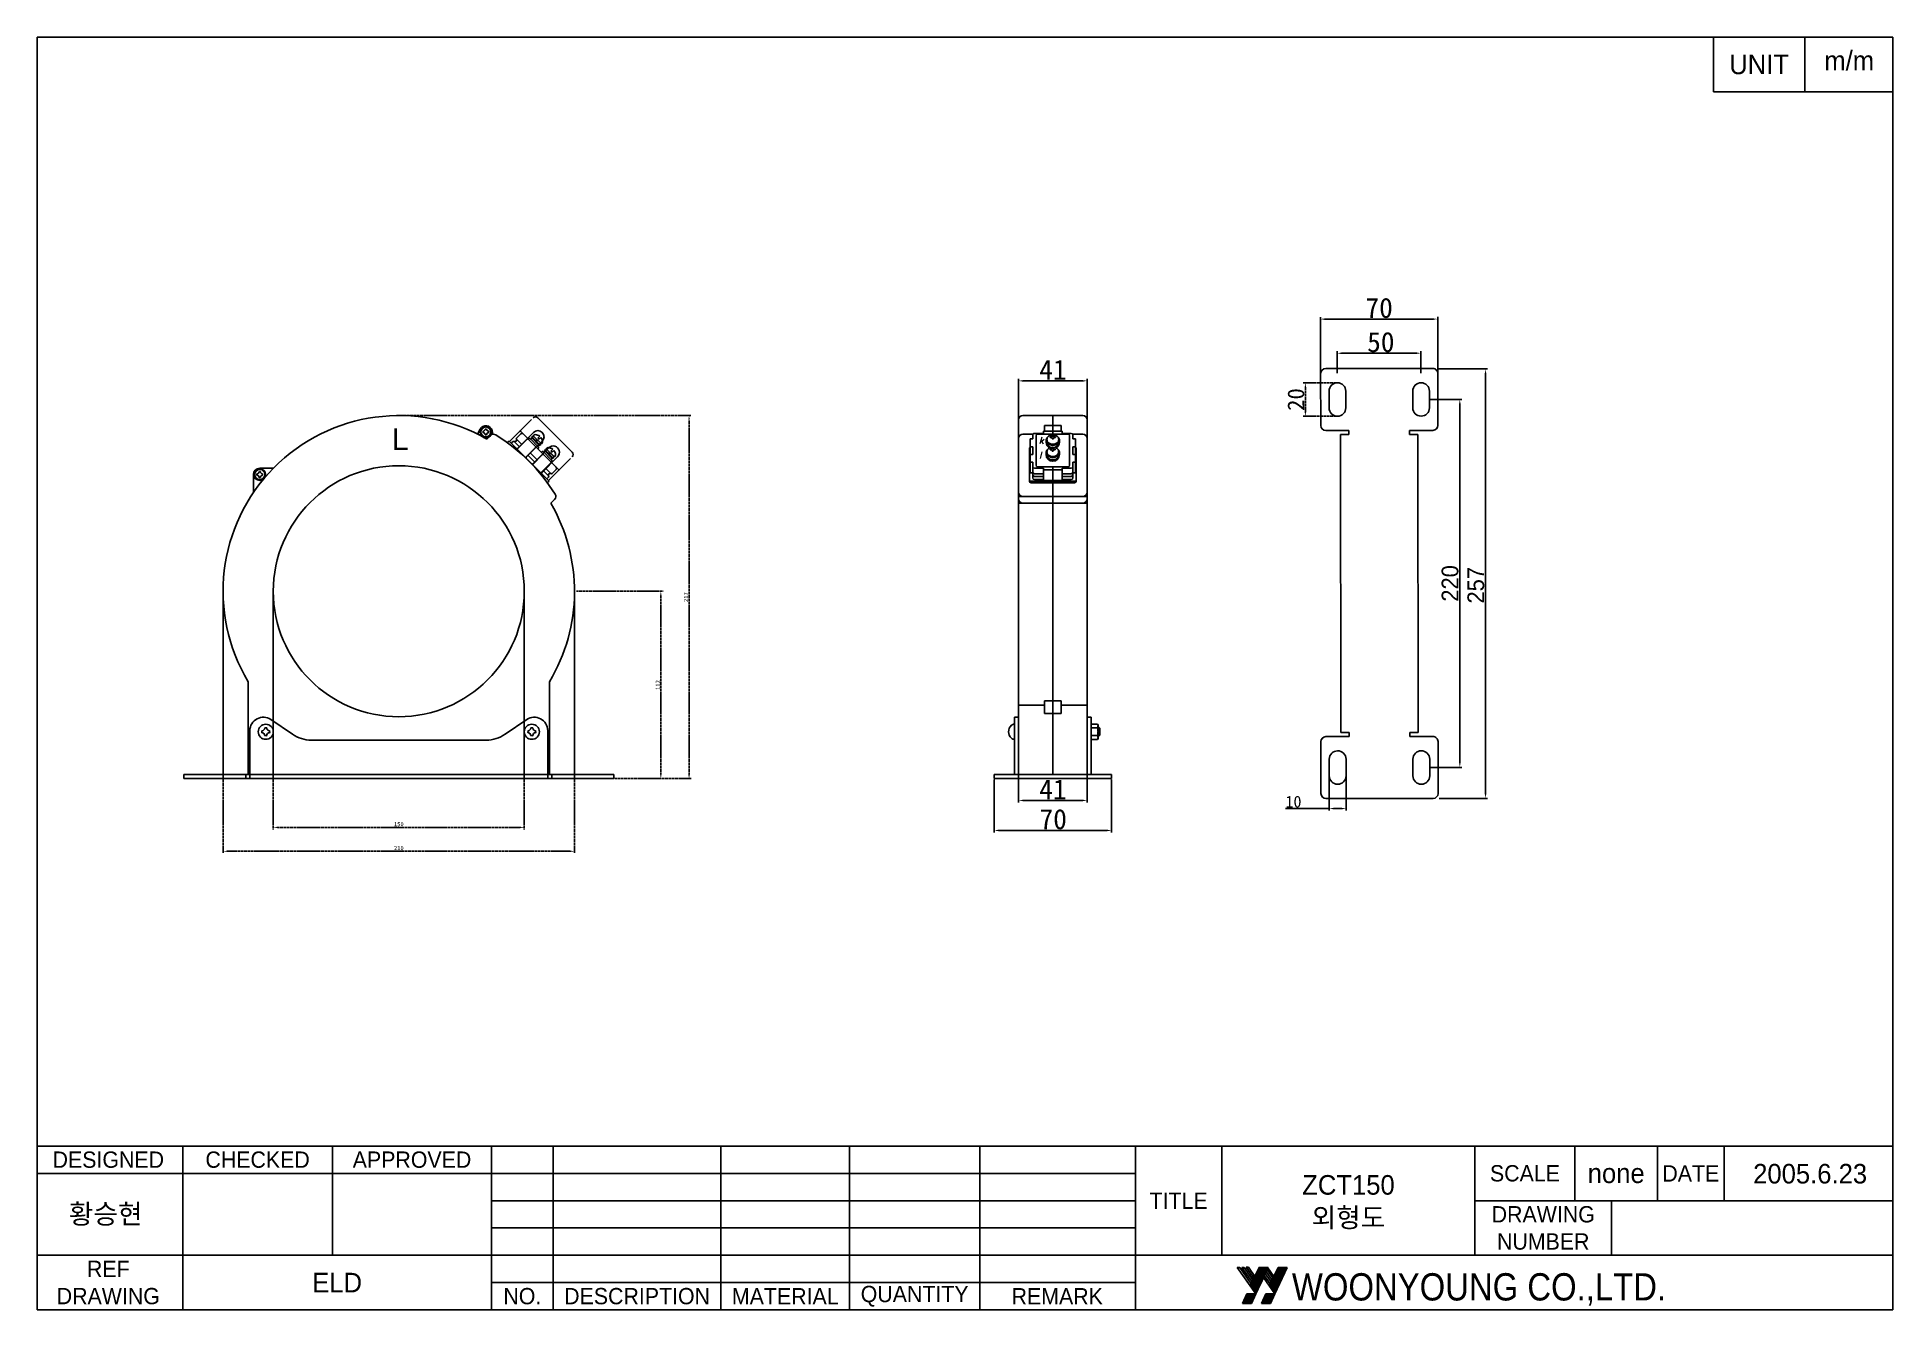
# Model space of a CAD drawing. Header units: millimetres. Extents: x 1678 to 2787, y 547 to 1308.
import ezdxf

# ---------------------------------------------------------------- set-up
doc = ezdxf.new("R2010")
doc.units = ezdxf.units.MM
for name, pattern in [('CENTER', [2, 1.25, -0.25, 0.25, -0.25]), ('CENTER2', [28.575, 19.05, -3.175, 3.175, -3.175]), ('HIDDEN2', [4.7625, 3.175, -1.5875])]:
    doc.linetypes.add(name, pattern=pattern)
for name, color, linetype in [('case', 7, 'Continuous'), ('LAYER1', 4, 'Continuous'), ('RD', 1, 'Continuous'), ('가는실선', 7, 'Continuous'), ('단자cover', 5, 'Continuous')]:
    doc.layers.add(name, color=color, linetype=linetype)
doc.styles.add('H', font='Dotum.ttf')
doc.styles.add('M', font='Gulim.ttf', dxfattribs={"height": 3})
doc.styles.add('ROMANT', font='GNGT.TTF', dxfattribs={"width": 0.9, "height": 3})
doc.dimstyles.new('ISO-25', dxfattribs={"dimtxt": 2.5, "dimasz": 2.5, "dimexe": 1.25, "dimexo": 0.625, "dimtad": 1, "dimtxsty": 'Standard', "dimcen": 2.5, "dimadec": 0, "dimazin": 0, "dimtfac": 1, "dimtmove": 0, "dimatfit": 3, "dimfxl": 0, "dimarcsym": 0})

msp = doc.modelspace()

# ---------------------------------------------------------------- texts
at = {"style": 'ROMANT', "width": 0.9}
for s in ['WOONYOUNG CO.,LTD', 'WOONYOUNG CO.,LTD.']:
    msp.add_text(s, height=16.31589, dxfattribs=at).set_placement((2427.734, 552.595))
at = {"color": 7, "attachment_point": 1, "style": 'H'}
for s, insert, char_height, width in [('{\\fSwis721 BT|b0|i0|c0|p34;L}', (1889.764, 1073.957), 13, 25.7092), ('{\\Fscripts.shx;k}', (2276.511, 1068.578), 4, 5.442), ('{\\Fscripts.shx;l}', (2276.571, 1059.767), 4, 2.4563)]:
    msp.add_mtext(s, dxfattribs=dict(at, insert=insert, char_height=char_height, width=width))
at = {"layer": '가는실선', "style": 'M'}
for s, insert, char_height, width, attachment_point in [('m/m', (2745.94, 1299.511), 11.7, 36.153, 1), ('UNIT', (2706.972, 1291.354), 11.7, 54.6, 5), ('DESIGNED', (1720.384, 636.717), 9.75, 88.998, 5), ('CHECKED', (1809.604, 636.717), 9.75, 89.466, 5), ('APPROVED', (1901.881, 636.717), 9.75, 95.082, 5), ('SCALE', (2567.024, 628.559), 9.75, 59.709, 5), ('SCALE', (2567.024, 628.559), 9.75, 59.709, 5), ('DATE', (2666.162, 628.559), 9.75, 39.78, 5), ('DATE', (2666.162, 628.559), 9.75, 39.78, 5), ('2005.6.23', (2737.469, 628.295), 11.7, 101.82926, 5), ('ZCT150\\P외형도', (2461.551, 611.313), 11.7, 151.203, 5), ('none', (2621.568, 628.559), 11.7, 49.413, 5), ('none', (2621.568, 628.559), 11.7, 49.413, 5), ('황승현', (1696.778, 610.18), 11.7, 59.397, 1), ('TITLE', (2360.073, 612.243), 9.75, 51.714, 5), ('TITLE', (2360.073, 612.243), 9.75, 51.714, 5), ('DRAWING\\PNUMBER', (2577.963, 595.927), 9.75, 81.588, 5), ('DRAWING\\PNUMBER', (2577.963, 595.927), 9.75, 81.588, 5), ('REF\\PDRAWING', (1720.384, 563.295), 9.75, 88.998, 5), ('ELD', (1857.145, 563.295), 11.7, 184.548, 5), ('NO.', (1967.835, 555.137), 9.75, 36.816, 5), ('DESCRIPTION', (2036.402, 555.137), 9.75, 100.308, 5), ('MATERIAL', (2124.961, 555.137), 9.75, 76.83, 5), ('QUANTITY', (2202.296, 555.137), 9.75, 77.805, 5), ('REMARK', (2287.506, 555.137), 9.75, 93.02808, 5)]:
    msp.add_mtext(s, dxfattribs=dict(at, insert=insert, char_height=char_height, width=width, attachment_point=attachment_point))

# ---------------------------------------------------------------- blocks, each defined once
blk = doc.blocks.new('*D4')
at = {"color": 0, "lineweight": -2}
for p, q in [((2450.1, 865.5), (2450.1, 845.4)), ((2460.1, 865.5), (2460.1, 845.4)), ((2450.1, 846.6), (2424, 846.6)), ((2457.6, 846.6), (2452.6, 846.6))]:
    blk.add_line(p, q, dxfattribs=at)
at = {"color": 0}
for points in [[(2452.6, 847.1), (2452.6, 846.2), (2450.1, 846.6)], [(2457.6, 847.1), (2457.6, 846.2), (2460.1, 846.6)]]:
    blk.add_solid(points, dxfattribs=at)
at = {"layer": 'Defpoints', "color": 0}
for p in [(2450.1, 866.1), (2460.1, 866.1), (2460.1, 846.6)]:
    blk.add_point(p, dxfattribs=at)
at = {"color": 0, "insert": (2428.7, 850.7), "char_height": 7, "attachment_point": 5, "rotation": 0.0394}
blk.add_mtext('10', dxfattribs=at)
blk = doc.blocks.new('*D1')
at = {"color": 0, "lineweight": -2}
for p, q in [((2454.9, 1106.8), (2454.9, 1120)), ((2457.4, 1118.8), (2502.4, 1118.8)), ((2504.9, 1106.8), (2504.9, 1120))]:
    blk.add_line(p, q, dxfattribs=at)
at = {"color": 0}
for points in [[(2457.4, 1119.2), (2457.4, 1118.3), (2454.9, 1118.8)], [(2502.4, 1119.2), (2502.4, 1118.4), (2504.9, 1118.8)]]:
    blk.add_solid(points, dxfattribs=at)
at = {"layer": 'Defpoints', "color": 0}
for p in [(2504.9, 1118.8), (2454.9, 1106.1), (2504.9, 1106.2)]:
    blk.add_point(p, dxfattribs=at)
at = {"color": 0, "insert": (2480.9, 1125.4), "char_height": 12, "attachment_point": 5, "rotation": 0.0394}
blk.add_mtext('50', dxfattribs=at)
blk = doc.blocks.new('*D2')
at = {"color": 0, "lineweight": -2}
for p, q in [((2444.9, 1107.3), (2444.9, 1140.4)), ((2447.4, 1139.2), (2512.4, 1139.2)), ((2514.9, 1107.3), (2514.9, 1140.5))]:
    blk.add_line(p, q, dxfattribs=at)
at = {"color": 0}
for points in [[(2447.4, 1139.6), (2447.4, 1138.7), (2444.9, 1139.2)], [(2512.4, 1139.6), (2512.4, 1138.8), (2514.9, 1139.2)]]:
    blk.add_solid(points, dxfattribs=at)
at = {"layer": 'Defpoints', "color": 0}
for p in [(2514.9, 1139.2), (2444.9, 1106.6), (2514.9, 1106.7)]:
    blk.add_point(p, dxfattribs=at)
at = {"color": 0, "insert": (2479.9, 1145.8), "char_height": 12, "attachment_point": 5, "rotation": 0.0394}
blk.add_mtext('70', dxfattribs=at)
blk = doc.blocks.new('*D5')
at = {"color": 0, "lineweight": -2}
for p, q in [((2264.4, 866.4), (2264.4, 850.3)), ((2305.4, 866.4), (2305.4, 850.3)), ((2266.9, 851.5), (2302.9, 851.5))]:
    blk.add_line(p, q, dxfattribs=at)
at = {"color": 0}
for points in [[(2266.9, 851.9), (2266.9, 851.1), (2264.4, 851.5)], [(2302.9, 851.9), (2302.9, 851.1), (2305.4, 851.5)]]:
    blk.add_solid(points, dxfattribs=at)
at = {"layer": 'Defpoints', "color": 0}
for p in [(2264.4, 867), (2305.4, 867), (2305.4, 851.5)]:
    blk.add_point(p, dxfattribs=at)
at = {"color": 0, "insert": (2284.9, 858.1), "char_height": 12, "attachment_point": 5}
blk.add_mtext('41', dxfattribs=at)
blk = doc.blocks.new('*D6')
at = {"color": 0, "lineweight": -2}
for p, q in [((2249.9, 863.9), (2249.9, 832.3)), ((2319.9, 863.9), (2319.9, 832.3)), ((2252.4, 833.5), (2317.4, 833.5))]:
    blk.add_line(p, q, dxfattribs=at)
at = {"color": 0}
for points in [[(2252.4, 834), (2252.4, 833.1), (2249.9, 833.5)], [(2317.4, 834), (2317.4, 833.1), (2319.9, 833.5)]]:
    blk.add_solid(points, dxfattribs=at)
at = {"layer": 'Defpoints', "color": 0}
for p in [(2249.9, 864.5), (2319.9, 864.5), (2319.9, 833.5)]:
    blk.add_point(p, dxfattribs=at)
at = {"color": 0, "insert": (2285.1, 840.2), "char_height": 12, "attachment_point": 5}
blk.add_mtext('70', dxfattribs=at)
blk = doc.blocks.new('*D7')
at = {"color": 0, "lineweight": -2}
for p, q in [((2264.4, 1078.5), (2264.4, 1103.5)), ((2266.9, 1102.3), (2302.9, 1102.3)), ((2305.4, 1078.5), (2305.4, 1103.5))]:
    blk.add_line(p, q, dxfattribs=at)
at = {"color": 0}
for points in [[(2266.9, 1102.7), (2266.9, 1101.8), (2264.4, 1102.3)], [(2302.9, 1102.7), (2302.9, 1101.8), (2305.4, 1102.3)]]:
    blk.add_solid(points, dxfattribs=at)
at = {"layer": 'Defpoints', "color": 0}
for p in [(2305.4, 1102.3), (2264.4, 1077.8), (2305.4, 1077.8)]:
    blk.add_point(p, dxfattribs=at)
at = {"color": 0, "insert": (2284.9, 1108.9), "char_height": 12, "attachment_point": 5}
blk.add_mtext('41', dxfattribs=at)
blk = doc.blocks.new('*D10')
at = {"color": 0, "lineweight": -2}
for p, q in [((2510.6, 1091.2), (2529.3, 1091.2)), ((2528.1, 1088.7), (2528.1, 873.7)), ((2510.7, 871.2), (2529.3, 871.2))]:
    blk.add_line(p, q, dxfattribs=at)
at = {"color": 0}
for points in [[(2527.7, 1088.7), (2528.5, 1088.7), (2528.1, 1091.2)], [(2527.7, 873.7), (2528.5, 873.7), (2528.1, 871.2)]]:
    blk.add_solid(points, dxfattribs=at)
at = {"layer": 'Defpoints', "color": 0}
for p in [(2509.9, 1091.2), (2510.1, 871.2), (2528.1, 871.2)]:
    blk.add_point(p, dxfattribs=at)
at = {"color": 0, "insert": (2522.3, 981.2), "char_height": 10, "attachment_point": 5, "rotation": 90}
blk.add_mtext('{\\f굴림|b0|i0|c129|p49;220}', dxfattribs=at)
blk = doc.blocks.new('*D11')
at = {"color": 0, "lineweight": -2}
for p, q in [((2515.6, 1109.4), (2544.7, 1109.4)), ((2543.5, 1106.9), (2543.5, 855.2)), ((2515.7, 852.7), (2544.7, 852.7))]:
    blk.add_line(p, q, dxfattribs=at)
at = {"color": 0}
for points in [[(2543.1, 1106.9), (2543.9, 1106.9), (2543.5, 1109.4)], [(2543.1, 855.2), (2543.9, 855.2), (2543.5, 852.7)]]:
    blk.add_solid(points, dxfattribs=at)
at = {"layer": 'Defpoints', "color": 0}
for p in [(2514.9, 1109.4), (2515.1, 852.7), (2543.5, 852.7)]:
    blk.add_point(p, dxfattribs=at)
at = {"color": 0, "insert": (2537.7, 980.1), "char_height": 10, "attachment_point": 5, "rotation": 90}
blk.add_mtext('{\\f굴림|b0|i0|c129|p49;257}', dxfattribs=at)
blk = doc.blocks.new('*D12')
at = {"color": 0, "linetype": 'CENTER', "lineweight": -2}
for p, q in [((2454.3, 1101.1), (2434.5, 1101.1)), ((2435.8, 1098.6), (2435.8, 1083.6)), ((2454.3, 1081.1), (2434.5, 1081.1))]:
    blk.add_line(p, q, dxfattribs=at)
at = {"color": 0, "linetype": 'CENTER'}
for points in [[(2435.4, 1098.6), (2436.2, 1098.6), (2435.8, 1101.1)], [(2435.4, 1083.6), (2436.2, 1083.6), (2435.8, 1081.1)]]:
    blk.add_solid(points, dxfattribs=at)
at = {"layer": 'Defpoints', "color": 0, "linetype": 'CENTER'}
for p in [(2454.9, 1101.1), (2435.8, 1081.1), (2454.9, 1081.1)]:
    blk.add_point(p, dxfattribs=at)
at = {"color": 0, "linetype": 'CENTER', "insert": (2430.2, 1091.1), "char_height": 10, "attachment_point": 5, "rotation": 90}
blk.add_mtext('20', dxfattribs=at)
blk = doc.blocks.new('*X14')
at = {"color": 0}
for p, q in [((151.4, 128.86), (153.26, 130.72)), ((151.47, 129.2), (152.99, 130.72)), ((151.51, 128.7), (153.52, 130.72)), ((151.61, 128.54), (153.79, 130.72)), ((151.7, 129.69), (152.72, 130.72)), ((151.72, 128.39), (154.05, 130.72)), ((151.93, 130.18), (152.46, 130.72)), ((152.15, 130.68), (152.19, 130.72)), ((155.61, 129.09), (157.23, 130.72)), ((155.61, 128.82), (157.5, 130.72)), ((155.72, 128.67), (157.76, 130.72)), ((155.82, 128.51), (158.03, 130.72)), ((155.84, 129.59), (156.97, 130.72)), ((155.93, 128.36), (158.29, 130.72)), ((156.07, 130.08), (156.7, 130.72)), ((156.3, 130.57), (156.44, 130.72)), ((151.83, 128.23), (154.02, 130.42)), ((151.94, 128.08), (153.79, 129.92)), ((152.05, 127.92), (153.56, 129.43)), ((152.16, 127.76), (153.33, 128.93)), ((152.27, 127.61), (153.1, 128.44)), ((152.38, 127.45), (152.87, 127.95)), ((152.49, 127.3), (152.64, 127.45)), ((156.04, 128.2), (158.16, 130.31)), ((156.15, 128.04), (157.93, 129.82)), ((156.26, 127.89), (157.7, 129.33)), ((156.37, 127.73), (157.47, 128.83)), ((156.48, 127.58), (157.24, 128.34)), ((156.59, 127.42), (157.01, 127.85)), ((156.7, 127.26), (156.79, 127.35)), ((148.52, 122.8), (150.65, 124.93)), ((148.73, 123.27), (150.38, 124.93)), ((148.79, 122.8), (150.91, 124.93)), ((148.96, 123.76), (150.12, 124.93)), ((149.05, 122.8), (151.18, 124.93)), ((149.18, 124.26), (149.85, 124.93)), ((149.32, 122.8), (151.44, 124.93)), ((149.41, 124.75), (149.59, 124.93)), ((149.58, 122.8), (151.28, 124.49)), ((149.85, 122.8), (151.05, 124)), ((150.11, 122.8), (150.83, 123.51)), ((150.38, 122.8), (150.6, 123.02)), ((152.76, 122.8), (154.89, 124.93)), ((152.87, 123.17), (154.63, 124.93)), ((153.03, 122.8), (155.16, 124.93)), ((153.1, 123.66), (154.36, 124.93)), ((153.29, 122.8), (155.42, 124.93)), ((153.33, 124.16), (154.1, 124.93)), ((153.55, 124.65), (153.83, 124.93)), ((153.56, 122.8), (155.64, 124.88)), ((153.82, 122.8), (155.42, 124.39)), ((154.09, 122.8), (155.19, 123.9)), ((154.36, 122.8), (154.97, 123.41)), ((154.62, 122.8), (154.74, 122.92))]:
    blk.add_line(p, q, dxfattribs=at)
blk = doc.blocks.new('*X15')
at = {"color": 0}
for p, q in [((150.35, 73.46), (150.77, 73.87)), ((150.46, 73.3), (150.88, 73.71)), ((150.52, 73.89), (150.66, 74.03)), ((150.57, 73.14), (150.99, 73.56)), ((154.56, 73.42), (154.98, 73.84)), ((154.65, 73.77), (154.87, 73.99)), ((154.67, 73.27), (155.09, 73.68)), ((154.78, 73.11), (155.2, 73.52)), ((149.51, 71.81), (149.91, 72.21)), ((149.62, 71.66), (150.02, 72.06)), ((149.68, 72.25), (149.8, 72.37)), ((149.73, 71.5), (150.13, 71.9)), ((149.84, 71.35), (150.24, 71.75)), ((149.94, 72.77), (150.31, 73.14)), ((149.94, 71.19), (150.34, 71.59)), ((150, 72.58), (150.42, 72.99)), ((150.05, 71.03), (150.45, 71.43)), ((150.11, 72.42), (150.52, 72.83)), ((150.16, 70.88), (150.56, 71.28)), ((150.22, 72.26), (150.63, 72.68)), ((150.27, 70.72), (150.67, 71.12)), ((150.33, 72.11), (150.74, 72.52)), ((150.38, 70.57), (150.78, 70.97)), ((150.44, 71.95), (150.85, 72.36)), ((150.49, 70.41), (150.89, 70.81)), ((150.55, 71.79), (150.96, 72.21)), ((150.6, 70.26), (151, 70.66)), ((150.66, 71.64), (151.07, 72.05)), ((150.68, 72.99), (151.09, 73.4)), ((150.71, 70.1), (150.78, 70.17)), ((150.77, 71.48), (151.18, 71.89)), ((150.79, 72.83), (151.2, 73.24)), ((150.88, 71.33), (151.29, 71.74)), ((150.9, 72.68), (151.31, 73.09)), ((150.99, 71.17), (151.4, 71.58)), ((151.01, 72.52), (151.42, 72.93)), ((151.09, 71.01), (151.24, 71.16)), ((151.12, 72.36), (151.53, 72.78)), ((151.23, 72.21), (151.64, 72.62)), ((151.34, 72.05), (151.75, 72.46)), ((151.45, 71.9), (151.7, 72.15)), ((153.72, 71.78), (154.12, 72.18)), ((153.81, 72.14), (154.01, 72.34)), ((153.83, 71.63), (154.23, 72.03)), ((153.94, 71.47), (154.34, 71.87)), ((154.05, 71.31), (154.45, 71.71)), ((154.1, 72.7), (154.52, 73.11)), ((154.16, 71.16), (154.56, 71.56)), ((154.21, 72.54), (154.63, 72.96)), ((154.26, 71), (154.66, 71.4)), ((154.32, 72.39), (154.74, 72.8)), ((154.37, 70.85), (154.77, 71.25)), ((154.43, 72.23), (154.84, 72.64)), ((154.48, 70.69), (154.88, 71.09)), ((154.54, 72.07), (154.95, 72.49)), ((154.59, 70.53), (154.99, 70.94)), ((154.65, 71.92), (155.06, 72.33)), ((154.7, 70.38), (155.1, 70.78)), ((154.76, 71.76), (155.17, 72.17)), ((154.81, 70.22), (155.15, 70.57)), ((154.87, 71.61), (155.28, 72.02)), ((154.89, 72.95), (155.3, 73.37)), ((154.98, 71.45), (155.39, 71.86)), ((155, 72.8), (155.41, 73.21)), ((155.09, 71.29), (155.5, 71.71)), ((155.11, 72.64), (155.52, 73.06)), ((155.2, 71.14), (155.61, 71.55)), ((155.22, 72.48), (155.63, 72.9)), ((155.31, 70.98), (155.38, 71.06)), ((155.32, 72.33), (155.74, 72.74)), ((155.43, 72.17), (155.85, 72.59)), ((155.54, 72.01), (155.96, 72.43)), ((155.65, 71.86), (155.84, 72.05))]:
    blk.add_line(p, q, dxfattribs=at)
blk = doc.blocks.new('*X16')
at = {"color": 0}
for p, q in [((151.4, 128.86), (153.26, 130.72)), ((151.47, 129.2), (152.99, 130.72)), ((151.51, 128.7), (153.52, 130.72)), ((151.61, 128.54), (153.79, 130.72)), ((151.7, 129.69), (152.72, 130.72)), ((151.72, 128.39), (154.05, 130.72)), ((151.93, 130.18), (152.46, 130.72)), ((152.15, 130.68), (152.19, 130.72)), ((155.61, 129.09), (157.23, 130.72)), ((155.61, 128.82), (157.5, 130.72)), ((155.72, 128.67), (157.76, 130.72)), ((155.82, 128.51), (158.03, 130.72)), ((155.84, 129.59), (156.97, 130.72)), ((155.93, 128.36), (158.29, 130.72)), ((156.07, 130.08), (156.7, 130.72)), ((156.3, 130.57), (156.44, 130.72)), ((151.83, 128.23), (154.02, 130.42)), ((151.94, 128.08), (153.79, 129.92)), ((152.05, 127.92), (153.56, 129.43)), ((152.16, 127.76), (153.33, 128.93)), ((152.27, 127.61), (153.1, 128.44)), ((152.38, 127.45), (152.87, 127.95)), ((152.49, 127.3), (152.64, 127.45)), ((156.04, 128.2), (158.16, 130.31)), ((156.15, 128.04), (157.93, 129.82)), ((156.26, 127.89), (157.7, 129.33)), ((156.37, 127.73), (157.47, 128.83)), ((156.48, 127.58), (157.24, 128.34)), ((156.59, 127.42), (157.01, 127.85)), ((156.7, 127.26), (156.79, 127.35)), ((148.52, 122.8), (150.65, 124.93)), ((148.73, 123.27), (150.38, 124.93)), ((148.79, 122.8), (150.91, 124.93)), ((148.96, 123.76), (150.12, 124.93)), ((149.05, 122.8), (151.18, 124.93)), ((149.18, 124.26), (149.85, 124.93)), ((149.32, 122.8), (151.44, 124.93)), ((149.41, 124.75), (149.59, 124.93)), ((149.58, 122.8), (151.28, 124.49)), ((149.85, 122.8), (151.05, 124)), ((150.11, 122.8), (150.83, 123.51)), ((150.38, 122.8), (150.6, 123.02)), ((152.76, 122.8), (154.89, 124.93)), ((152.87, 123.17), (154.63, 124.93)), ((153.03, 122.8), (155.16, 124.93)), ((153.1, 123.66), (154.36, 124.93)), ((153.29, 122.8), (155.42, 124.93)), ((153.33, 124.16), (154.1, 124.93)), ((153.55, 124.65), (153.83, 124.93)), ((153.56, 122.8), (155.64, 124.88)), ((153.82, 122.8), (155.42, 124.39)), ((154.09, 122.8), (155.19, 123.9)), ((154.36, 122.8), (154.97, 123.41)), ((154.62, 122.8), (154.74, 122.92))]:
    blk.add_line(p, q, dxfattribs=at)
blk = doc.blocks.new('*D19')
at = {"color": 0, "linetype": 'CENTER', "lineweight": -2}
for p, q in [((1819, 975.9), (1819, 834.1)), ((1969, 975.9), (1969, 834.1)), ((1821.5, 835.4), (1966.5, 835.4))]:
    blk.add_line(p, q, dxfattribs=at)
at = {"color": 0, "linetype": 'CENTER'}
for points in [[(1821.5, 835.8), (1821.5, 835), (1819, 835.4)], [(1966.5, 835.8), (1966.5, 835), (1969, 835.4)]]:
    blk.add_solid(points, dxfattribs=at)
at = {"layer": 'Defpoints', "color": 0, "linetype": 'CENTER'}
for p in [(1819, 976.5), (1969, 976.5), (1969, 835.4)]:
    blk.add_point(p, dxfattribs=at)
at = {"color": 0, "linetype": 'CENTER', "insert": (1894, 837.3), "char_height": 2.5, "attachment_point": 5}
blk.add_mtext('150', dxfattribs=at)
blk = doc.blocks.new('*D20')
at = {"color": 0, "linetype": 'CENTER', "lineweight": -2}
for p, q in [((1789, 975.9), (1789, 819.9)), ((1999, 975.9), (1999, 819.9)), ((1791.5, 821.1), (1996.5, 821.1))]:
    blk.add_line(p, q, dxfattribs=at)
at = {"color": 0, "linetype": 'CENTER'}
for points in [[(1791.5, 821.5), (1791.5, 820.7), (1789, 821.1)], [(1996.5, 821.5), (1996.5, 820.7), (1999, 821.1)]]:
    blk.add_solid(points, dxfattribs=at)
at = {"layer": 'Defpoints', "color": 0, "linetype": 'CENTER'}
for p in [(1789, 976.5), (1999, 976.5), (1999, 821.1)]:
    blk.add_point(p, dxfattribs=at)
at = {"color": 0, "linetype": 'CENTER', "insert": (1894, 823), "char_height": 2.5, "attachment_point": 5}
blk.add_mtext('210', dxfattribs=at)
blk = doc.blocks.new('*D21')
at = {"color": 0, "linetype": 'CENTER', "lineweight": -2}
for p, q in [((2000.2, 976.5), (2051.9, 976.5)), ((2050.6, 867), (2050.6, 974)), ((2023.1, 864.5), (2051.9, 864.5))]:
    blk.add_line(p, q, dxfattribs=at)
at = {"color": 0, "linetype": 'CENTER'}
for points in [[(2050.2, 974), (2051, 974), (2050.6, 976.5)], [(2050.2, 867), (2051, 867), (2050.6, 864.5)]]:
    blk.add_solid(points, dxfattribs=at)
at = {"layer": 'Defpoints', "color": 0, "linetype": 'CENTER'}
for p in [(1999.6, 976.5), (2050.6, 976.5), (2022.5, 864.5)]:
    blk.add_point(p, dxfattribs=at)
at = {"color": 0, "linetype": 'CENTER', "insert": (2048.7, 920.5), "char_height": 2.5, "attachment_point": 5, "rotation": 90}
blk.add_mtext('112', dxfattribs=at)
blk = doc.blocks.new('*D22')
at = {"color": 0, "linetype": 'CENTER', "lineweight": -2}
for p, q in [((1895.2, 1081.5), (2068.7, 1081.5)), ((2067.5, 867), (2067.5, 1079)), ((2023.1, 864.5), (2068.7, 864.5))]:
    blk.add_line(p, q, dxfattribs=at)
at = {"color": 0, "linetype": 'CENTER'}
for points in [[(2067, 1079), (2067.9, 1079), (2067.5, 1081.5)], [(2067, 867), (2067.9, 867), (2067.5, 864.5)]]:
    blk.add_solid(points, dxfattribs=at)
at = {"layer": 'Defpoints', "color": 0, "linetype": 'CENTER'}
for p in [(1894.6, 1081.5), (2067.5, 1081.5), (2022.5, 864.5)]:
    blk.add_point(p, dxfattribs=at)
at = {"color": 0, "linetype": 'CENTER', "insert": (2065.6, 973), "char_height": 2.5, "attachment_point": 5, "rotation": 90}
blk.add_mtext('217', dxfattribs=at)

# ---------------------------------------------------------------- dimensions: what is measured, and where the dimension line sits
at = {"color": 7}
dim = msp.add_linear_dim(base=(2514.912, 1139.2), p1=(2444.934, 1106.626), p2=(2514.934, 1106.674), angle=180.039364, dimstyle='ISO-25', override={"dimtxt": 12}, dxfattribs=at)
dim.commit()
dim.dimension.update_dxf_attribs({"geometry": '*D2', "text_midpoint": (2479.907, 1145.801)})
for base, p1, p2, override, picture, middle in [((2504.925, 1118.796), (2454.935, 1106.135), (2504.934, 1106.169), {"dimtxt": 12}, '*D1', (2480.953, 1118.78)), ((2460.113, 846.646), (2450.099, 866.129), (2460.1, 866.136), {"dimtxt": 7}, '*D4', (2428.693, 846.625))]:
    dim = msp.add_linear_dim(base=base, p1=p1, p2=p2, angle=180.039364, dimstyle='ISO-25', override=override, dxfattribs=at)
    dim.commit()
    dim.dimension.update_dxf_attribs({"geometry": picture, "text_midpoint": middle, "dimtype": 160})
dim = msp.add_linear_dim(base=(2305.371, 1102.257), p1=(2264.371, 1077.842), p2=(2305.371, 1077.842), dimstyle='ISO-25', override={"dimtxt": 12}, dxfattribs=at)
dim.commit()
dim.dimension.update_dxf_attribs({"geometry": '*D7', "text_midpoint": (2284.871, 1108.882)})
for base, p1, p2, text, picture, middle in [((2543.484, 852.675), (2514.932, 1109.435), (2515.106, 852.675), '{\\f굴림|b0|i0|c129|p49;257}', '*D11', (2543.484, 980.072)), ((2528.085, 871.17), (2509.945, 1091.172), (2510.096, 871.17), '{\\f굴림|b0|i0|c129|p49;220}', '*D10', (2528.085, 981.171))]:
    dim = msp.add_linear_dim(base=base, p1=p1, p2=p2, angle=90, text=text, dimstyle='ISO-25', override={"dimtxt": 10})
    dim.commit()
    dim.dimension.update_dxf_attribs({"geometry": picture, "text_midpoint": middle, "dimtype": 160})
at = {"linetype": 'CENTER'}
dim = msp.add_linear_dim(base=(2435.779, 1081.133), p1=(2454.938, 1101.135), p2=(2454.948, 1081.133), angle=90, dimstyle='ISO-25', override={"dimtxt": 10}, dxfattribs=at)
dim.commit()
dim.dimension.update_dxf_attribs({"geometry": '*D12', "text_midpoint": (2430.154, 1091.134)})
for base, p2, picture, middle in [((2067.452, 1081.526), (1894.613, 1081.526), '*D22', (2065.577, 973.026)), ((2050.615, 976.526), (1999.613, 976.526), '*D21', (2048.74, 920.526))]:
    dim = msp.add_linear_dim(base=base, p1=(2022.488, 864.526), p2=p2, angle=90, dimstyle='ISO-25', dxfattribs=at)
    dim.commit()
    dim.dimension.update_dxf_attribs({"geometry": picture, "text_midpoint": middle})
for base, p1, p2, picture, middle in [((1998.988, 821.128), (1788.988, 976.526), (1998.988, 976.526), '*D20', (1893.988, 823.003)), ((1968.988, 835.395), (1818.988, 976.526), (1968.988, 976.526), '*D19', (1893.988, 837.27))]:
    dim = msp.add_linear_dim(base=base, p1=p1, p2=p2, dimstyle='ISO-25', dxfattribs=at)
    dim.commit()
    dim.dimension.update_dxf_attribs({"geometry": picture, "text_midpoint": middle})
at = {"color": 7}
for base, p1, p2, picture, middle in [((2305.371, 851.509), (2264.371, 867.026), (2305.371, 867.026), '*D5', (2284.871, 851.509)), ((2319.871, 833.534), (2249.871, 864.526), (2319.871, 864.526), '*D6', (2285.062, 833.534))]:
    dim = msp.add_linear_dim(base=base, p1=p1, p2=p2, dimstyle='ISO-25', override={"dimtxt": 12}, dxfattribs=at)
    dim.commit()
    dim.dimension.update_dxf_attribs({"geometry": picture, "text_midpoint": middle, "dimtype": 160})

# ---------------------------------------------------------------- linework, layer by layer
at = {"color": 7}
for p, q in [((2511.932, 1109.672), (2447.932, 1109.628)), ((2264.371, 1079.026), (2264.371, 867.026)), ((2266.871, 1081.526), (2302.871, 1081.526)), ((2284.871, 1081.526), (2284.871, 1070.411)), ((2305.371, 1079.026), (2305.371, 867.026)), ((1941.047, 1070.39), (1942.67, 1073.347)), ((1950.17, 1070.312), (1949.721, 1072.481)), ((1974.427, 1071.447), (1964.882, 1061.902)), ((1966.832, 1071.973), (1975.671, 1063.134)), ((1979.73, 1066.144), (1970.186, 1056.599)), ((1971.287, 1067.518), (1971.429, 1067.377)), ((1971.924, 1067.872), (1971.429, 1067.377)), ((1972.348, 1067.872), (1972.843, 1067.377)), ((1973.55, 1068.084), (1972.843, 1067.377)), ((1972.843, 1067.377), (1977.085, 1063.134)), ((1973.232, 1068.402), (1973.585, 1068.756)), ((1978.111, 1063.523), (1973.232, 1068.402)), ((1973.585, 1068.756), (1978.464, 1063.877)), ((1973.939, 1069.109), (1973.939, 1069.109)), ((1974.257, 1069.498), (1979.207, 1064.549)), ((1976.26, 1067.495), (1976.26, 1066.081)), ((1976.496, 1067.259), (1976.496, 1065.845)), ((1977.085, 1068.084), (1978.196, 1069.194)), ((1977.793, 1067.377), (1977.085, 1068.084)), ((1978.903, 1068.487), (1977.793, 1067.377)), ((2266.871, 1070.364), (2273.004, 1070.364)), ((2271.371, 1067.536), (2272.871, 1067.536)), ((2279.371, 1070.864), (2273.871, 1070.864)), ((2274.871, 1067.933), (2274.871, 1069.411)), ((2274.871, 1069.411), (2274.871, 1051.826)), ((2275.871, 1070.411), (2293.871, 1070.411)), ((2279.371, 1072.132), (2290.371, 1072.132)), ((2279.371, 1072.132), (2279.371, 1070.864)), ((2279.871, 1075.534), (2289.871, 1075.539)), ((2279.871, 1075.534), (2279.871, 1072.132)), ((2280.871, 1066.33), (2280.871, 1065.553)), ((2281.371, 1067.397), (2281.371, 1066.467)), ((2283.371, 1068.887), (2284.571, 1068.887)), ((2283.371, 1068.887), (2283.371, 1068.487)), ((2283.371, 1068.487), (2284.571, 1068.487)), ((2284.571, 1069.687), (2285.171, 1069.687)), ((2284.571, 1069.687), (2284.571, 1068.887)), ((2284.571, 1068.487), (2284.571, 1067.687)), ((2284.571, 1067.687), (2285.171, 1067.687)), ((2285.171, 1069.687), (2285.171, 1068.887)), ((2285.171, 1068.887), (2286.371, 1068.887)), ((2285.171, 1068.487), (2285.171, 1067.687)), ((2285.171, 1068.487), (2286.371, 1068.487)), ((2286.371, 1068.887), (2286.371, 1068.487)), ((2288.371, 1067.397), (2288.371, 1066.423)), ((2288.871, 1066.33), (2288.871, 1065.553)), ((2289.871, 1075.539), (2289.871, 1072.132)), ((2290.371, 1072.132), (2290.371, 1070.864)), ((2295.871, 1070.864), (2290.371, 1070.864)), ((2294.871, 1067.933), (2294.871, 1069.411)), ((2294.871, 1051.826), (2294.871, 1067.933)), ((2296.737, 1070.364), (2302.871, 1070.364)), ((2296.871, 1067.536), (2296.871, 1069.864)), ((2296.871, 1067.536), (2298.371, 1067.536)), ((2298.371, 1047.237), (2298.371, 1067.536)), ((2461.857, 1072.638), (2447.957, 1072.628)), ((2456.859, 1070.135), (2461.859, 1070.138)), ((2456.981, 892.135), (2456.859, 1070.135)), ((2461.857, 1072.638), (2461.859, 1070.138)), ((2511.957, 1072.672), (2498.057, 1072.663)), ((2498.057, 1072.663), (2498.059, 1070.163)), ((2503.059, 1070.166), (2498.059, 1070.163)), ((2503.181, 892.166), (2503.059, 1070.166)), ((1972.489, 1059.245), (1976.732, 1055.003)), ((1979.914, 1058.185), (1973.903, 1052.174)), ((1983.616, 1062.251), (1974.086, 1052.699)), ((1975.671, 1063.134), (1978.146, 1060.659)), ((1977.793, 1063.841), (1977.085, 1063.134)), ((1977.085, 1063.134), (1977.58, 1062.639)), ((1977.58, 1062.215), (1977.085, 1061.72)), ((1978.111, 1063.523), (1978.464, 1063.877)), ((1978.146, 1060.659), (1989.46, 1049.346)), ((1978.818, 1064.23), (1978.818, 1064.23)), ((1979.702, 1060.094), (1979.207, 1059.599)), ((1988.926, 1056.954), (1979.389, 1047.395)), ((1980.621, 1059.599), (1980.126, 1060.094)), ((1981.328, 1060.306), (1980.621, 1059.599)), ((1980.621, 1059.599), (1984.864, 1055.356)), ((1981.01, 1060.624), (1981.363, 1060.978)), ((1981.01, 1060.624), (1985.889, 1055.745)), ((1986.242, 1056.099), (1981.363, 1060.978)), ((1981.717, 1061.331), (1981.717, 1061.331)), ((1981.717, 1060.624), (1985.889, 1056.452)), ((1986.985, 1056.77), (1982.035, 1061.72)), ((1986.596, 1057.159), (1982.424, 1061.331)), ((1984.746, 1059.01), (1983.332, 1059.01)), ((1984.981, 1058.774), (1983.567, 1058.774)), ((1985.974, 1061.416), (1984.864, 1060.306)), ((1984.864, 1060.306), (1985.571, 1059.599)), ((1985.571, 1056.063), (1984.864, 1055.356)), ((1985.359, 1054.861), (1984.864, 1055.356)), ((1985.359, 1054.437), (1984.864, 1053.942)), ((1985.005, 1053.801), (1984.864, 1053.942)), ((1985.571, 1059.599), (1986.681, 1060.709)), ((1985.889, 1055.745), (1986.242, 1056.099)), ((1986.596, 1056.452), (1986.596, 1056.452)), ((2271.371, 1062.793), (2272.871, 1062.793)), ((2271.371, 1058.343), (2272.871, 1058.343)), ((2271.871, 1062.793), (2272.871, 1062.793)), ((2280.838, 1058.826), (2280.838, 1058.049)), ((2281.338, 1059.893), (2281.338, 1058.963)), ((2283.338, 1061.53), (2284.538, 1061.53)), ((2283.338, 1061.53), (2283.338, 1061.13)), ((2283.338, 1061.13), (2284.538, 1061.13)), ((2284.538, 1062.33), (2285.138, 1062.33)), ((2284.538, 1062.33), (2284.538, 1061.53)), ((2284.538, 1061.13), (2284.538, 1060.33)), ((2284.538, 1060.33), (2285.138, 1060.33)), ((2285.138, 1062.33), (2285.138, 1061.53)), ((2285.138, 1061.53), (2286.338, 1061.53)), ((2285.138, 1061.13), (2286.338, 1061.13)), ((2285.138, 1061.13), (2285.138, 1060.33)), ((2286.338, 1061.53), (2286.338, 1061.13)), ((2288.338, 1060.04), (2288.338, 1059.065)), ((2288.838, 1058.972), (2288.838, 1058.196)), ((2296.871, 1058.343), (2296.871, 1062.793)), ((2296.871, 1062.793), (2298.371, 1062.793)), ((2296.871, 1062.793), (2297.871, 1062.793)), ((2296.871, 1058.343), (2298.371, 1058.343)), ((2298.871, 1042.549), (2298.871, 1061.793)), ((1807.122, 1046.268), (1807.122, 1035.512)), ((1810.872, 1050.018), (1818.996, 1050.018)), ((2270.871, 1042.549), (2270.871, 1042.352)), ((2271.371, 1053.601), (2272.871, 1053.601)), ((2271.371, 1047.237), (2272.871, 1047.237)), ((2272.871, 1053.601), (2272.871, 1051.065)), ((2272.871, 1051.065), (2272.871, 1047.237)), ((2272.871, 1047.237), (2272.871, 1046.478)), ((2272.871, 1046.478), (2272.871, 1045.245)), ((2272.871, 1045.245), (2272.871, 1044.228)), ((2273.871, 1050.065), (2279.371, 1050.065)), ((2273.871, 1046.737), (2279.371, 1046.737)), ((2273.871, 1045.115), (2279.371, 1045.115)), ((2275.871, 1050.826), (2293.871, 1050.826)), ((2279.371, 1050.065), (2279.371, 1042.666)), ((2279.371, 1049.004), (2290.371, 1049.004)), ((2279.371, 1042.666), (2290.371, 1042.666)), ((2284.871, 1050.826), (2284.871, 867.026)), ((2290.371, 1050.065), (2290.371, 1042.666)), ((2290.371, 1050.065), (2295.871, 1050.065)), ((2290.371, 1046.737), (2295.871, 1046.737)), ((2290.371, 1045.115), (2295.871, 1045.115)), ((2296.871, 1049.594), (2296.871, 1053.601)), ((2296.871, 1053.601), (2298.371, 1053.601)), ((2296.871, 1049.594), (2296.871, 1048.835)), ((2296.871, 1048.835), (2296.871, 1046.478)), ((2296.871, 1047.237), (2298.371, 1047.237)), ((2296.871, 1046.478), (2296.871, 1045.245)), ((2296.871, 1045.245), (2296.871, 1044.228)), ((2298.871, 1042.549), (2298.871, 1042.352)), ((2264.371, 1033.215), (2305.371, 1033.215)), ((2266.871, 1033.215), (2302.871, 1033.215)), ((2271.871, 1042.287), (2297.871, 1042.287)), ((2264.371, 1029.184), (2305.371, 1029.184)), ((2266.871, 1029.184), (2302.871, 1029.184)), ((1803.988, 867.026), (1803.988, 922.443)), ((1983.988, 867.026), (1983.988, 922.443)), ((2279.871, 910.994), (2289.871, 910.994)), ((2279.871, 910.994), (2279.871, 903.494)), ((2289.871, 910.994), (2289.871, 903.494)), ((2261.871, 901.219), (2261.871, 867.026)), ((2261.871, 901.219), (2264.371, 901.219)), ((2264.371, 908.519), (2279.871, 908.519)), ((2289.871, 903.494), (2279.871, 903.494)), ((2289.871, 908.519), (2305.371, 908.519)), ((2305.371, 901.219), (2307.871, 901.219)), ((2307.871, 901.219), (2307.871, 867.026)), ((2261.871, 888.026), (2261.871, 897.026)), ((2307.871, 887.907), (2307.871, 897.145)), ((2307.871, 897.145), (2311.513, 897.145)), ((2311.513, 894.836), (2307.871, 894.836)), ((2311.513, 890.216), (2307.871, 890.216)), ((2311.513, 887.907), (2307.871, 887.907)), ((2311.871, 896.526), (2311.513, 897.145)), ((2311.513, 887.907), (2311.871, 888.526)), ((2311.871, 888.526), (2311.871, 896.526)), ((2311.871, 895.026), (2312.438, 895.026)), ((2312.438, 890.026), (2311.871, 890.026)), ((2312.438, 895.026), (2312.438, 890.026)), ((2312.438, 895.026), (2312.871, 894.593)), ((2312.871, 890.459), (2312.438, 890.026)), ((2312.871, 894.593), (2312.871, 890.459)), ((2461.983, 889.638), (2448.083, 889.628)), ((2456.981, 892.135), (2461.981, 892.138)), ((2461.983, 889.638), (2461.981, 892.138)), ((2503.181, 892.166), (2498.181, 892.163)), ((2498.183, 889.663), (2498.181, 892.163)), ((2512.083, 889.672), (2498.183, 889.663)), ((1765.488, 867.026), (1804.988, 867.026)), ((1765.488, 867.026), (1765.488, 864.526)), ((1804.988, 867.026), (1983.988, 867.026)), ((1982.988, 867.026), (2022.488, 867.026)), ((2022.488, 867.026), (2022.488, 864.526)), ((2249.871, 867.026), (2319.871, 867.026)), ((2249.871, 867.026), (2249.871, 864.526)), ((2266.871, 867.026), (2302.871, 867.026)), ((2319.871, 867.026), (2319.871, 864.526)), ((1765.488, 864.526), (2022.488, 864.526)), ((2249.871, 864.526), (2319.871, 864.526)), ((2512.108, 852.672), (2448.108, 852.628))]:
    msp.add_line(p, q, dxfattribs=at)
at = {"color": 7, "ltscale": 5}
for p, q in [((2444.934, 1106.626), (2444.955, 1075.626)), ((2514.934, 1106.674), (2514.955, 1075.674)), ((2445.106, 855.626), (2445.085, 886.626)), ((2515.106, 855.675), (2515.085, 886.675))]:
    msp.add_line(p, q, dxfattribs=at)
at = {"color": 7, "linetype": 'Continuous'}
for p, q in [((2449.945, 1091.131), (2449.941, 1096.131)), ((2449.948, 1086.13), (2449.945, 1091.131)), ((2459.942, 1096.138), (2459.949, 1086.137)), ((2499.94, 1096.165), (2499.947, 1086.165)), ((2509.945, 1091.172), (2509.941, 1096.172)), ((2509.948, 1086.171), (2509.945, 1091.172)), ((2454.952, 1081.133), (2454.952, 1081.133)), ((2504.951, 1081.168), (2504.951, 1081.168)), ((1948.91, 1069.631), (1946.646, 1067.367)), ((1959.396, 1065.975), (1958.815, 1065.394)), ((1966.125, 1071.973), (1960.115, 1065.963)), ((1966.125, 1062.781), (1962.943, 1065.963)), ((1966.832, 1070.559), (1964.358, 1068.084)), ((1967.54, 1064.195), (1964.358, 1067.377)), ((2271.371, 1067.536), (2271.371, 1047.237)), ((1971.075, 1057.831), (1975.318, 1053.588)), ((2270.871, 1061.793), (2270.871, 1042.549)), ((1980.267, 1048.639), (1983.449, 1045.457)), ((1981.682, 1050.053), (1984.864, 1046.871)), ((1989.46, 1048.639), (1983.449, 1042.628)), ((1988.046, 1049.346), (1985.571, 1046.871)), ((2273.871, 1043.228), (2279.371, 1043.228)), ((2290.371, 1043.228), (2295.871, 1043.228)), ((1983.437, 1041.933), (1982.856, 1041.352)), ((2271.871, 1041.352), (2297.871, 1041.352)), ((1987.094, 1031.448), (1984.83, 1029.184)), ((1817.495, 899.828), (1830.441, 891.001)), ((1970.482, 899.828), (1957.535, 891.001)), ((1804.988, 864.526), (1804.988, 893.219)), ((1841.708, 887.526), (1893.988, 887.526)), ((1946.269, 887.526), (1893.988, 887.526)), ((1982.988, 864.526), (1982.988, 893.219)), ((2455.089, 881.133), (2455.089, 881.133)), ((2505.088, 881.168), (2505.088, 881.168)), ((1802.488, 864.526), (1802.488, 867.026)), ((1985.488, 864.526), (1985.488, 867.026)), ((2450.092, 876.129), (2450.096, 871.129)), ((2450.096, 871.129), (2450.099, 866.129)), ((2460.1, 866.136), (2460.093, 876.136)), ((2500.098, 866.163), (2500.092, 876.164)), ((2510.092, 876.171), (2510.096, 871.17)), ((2510.096, 871.17), (2510.099, 866.17))]:
    msp.add_line(p, q, dxfattribs=at)
at = {"color": 7, "linetype": 'CENTER2'}
for p, q in [((2272.871, 1069.864), (2272.871, 1067.536)), ((2272.871, 1062.793), (2272.871, 1058.343))]:
    msp.add_line(p, q, dxfattribs=at)
for p, q in [((1788.988, 863.901), (1788.988, 976.526)), ((1818.988, 976.526), (1818.988, 867.026)), ((1968.988, 976.526), (1968.988, 867.026)), ((1998.988, 976.526), (1998.988, 863.901)), ((1677.835, 644.875), (2786.922, 644.875)), ((1677.835, 644.875), (2777.64, 644.875)), ((1764.871, 644.875), (1764.871, 546.979)), ((1854.34, 644.875), (1854.34, 579.611)), ((1949.427, 644.875), (1949.427, 579.611)), ((1949.427, 644.875), (1949.427, 628.559)), ((1986.248, 546.979), (1986.248, 644.875)), ((2086.546, 546.979), (2086.546, 644.875)), ((2163.394, 546.979), (2163.394, 644.875)), ((2241.188, 546.979), (2241.188, 644.875)), ((2334.216, 644.875), (2334.216, 546.979)), ((2334.216, 644.875), (2334.216, 612.243)), ((2385.949, 579.611), (2385.949, 644.875)), ((2385.949, 579.611), (2385.949, 644.875)), ((2537.169, 644.875), (2537.169, 579.611)), ((2537.169, 644.875), (2537.169, 579.611)), ((2596.862, 612.243), (2596.862, 644.875)), ((2596.862, 612.243), (2596.862, 644.875)), ((2646.272, 644.875), (2646.272, 612.243)), ((2646.272, 644.875), (2646.272, 612.243)), ((2686.067, 612.243), (2686.067, 644.875)), ((2686.067, 612.243), (2686.067, 644.875)), ((1677.835, 628.559), (2334.216, 628.559)), ((1949.427, 612.243), (2334.216, 612.243)), ((2537.169, 612.243), (2786.922, 612.243)), ((2537.169, 612.243), (2777.64, 612.243)), ((2618.749, 612.243), (2618.749, 579.611)), ((2618.749, 612.243), (2618.749, 579.611)), ((1949.427, 595.927), (2334.216, 595.927)), ((2537.169, 595.927), (2537.169, 595.927)), ((2537.169, 595.927), (2537.169, 595.927)), ((1677.835, 579.611), (2786.922, 579.611)), ((1677.835, 579.611), (2777.64, 579.611)), ((1949.427, 579.611), (1949.427, 546.979)), ((2406.141, 556.604), (2395.108, 572.345)), ((2396.532, 572.345), (2395.108, 572.345)), ((2396.532, 572.345), (2395.108, 572.345)), ((2406.141, 556.604), (2395.108, 572.345)), ((2403.308, 562.508), (2396.532, 572.345)), ((2403.308, 562.508), (2396.532, 572.345)), ((2407.293, 558.944), (2397.922, 572.345)), ((2399.282, 572.345), (2397.922, 572.345)), ((2399.282, 572.345), (2397.922, 572.345)), ((2407.293, 558.944), (2397.922, 572.345)), ((2404.593, 564.751), (2399.282, 572.345)), ((2404.593, 564.751), (2399.282, 572.345)), ((2400.495, 572.427), (2401.855, 572.427)), ((2408.341, 561.208), (2400.495, 572.427)), ((2400.495, 572.427), (2401.855, 572.427)), ((2408.341, 561.208), (2400.495, 572.427)), ((2405.64, 567.014), (2401.855, 572.427)), ((2405.64, 567.014), (2401.855, 572.427)), ((2405.64, 567.014), (2403.525, 562.976)), ((2405.64, 567.014), (2403.525, 562.976)), ((2405.64, 567.014), (2405.862, 567.48)), ((2405.64, 567.014), (2405.862, 567.48)), ((2405.853, 567.492), (2405.851, 567.495)), ((2405.853, 567.492), (2405.851, 567.495)), ((2408.108, 572.345), (2405.858, 567.472)), ((2408.108, 572.345), (2405.858, 567.472)), ((2409.099, 562.846), (2405.862, 567.48)), ((2409.099, 562.846), (2405.862, 567.48)), ((2408.108, 572.345), (2413.497, 572.345)), ((2408.108, 572.345), (2413.497, 572.345)), ((2409.099, 562.846), (2410.712, 566.331)), ((2409.099, 562.846), (2410.712, 566.331)), ((2410.671, 572.345), (2409.312, 572.345)), ((2410.671, 572.345), (2409.312, 572.345)), ((2410.712, 566.331), (2411.255, 567.504)), ((2410.712, 566.331), (2411.255, 567.504)), ((2417.53, 556.604), (2410.712, 566.331)), ((2417.53, 556.604), (2410.712, 566.331)), ((2411.255, 567.504), (2411.829, 568.744)), ((2411.255, 567.504), (2411.829, 568.744)), ((2414.697, 562.508), (2411.255, 567.504)), ((2414.697, 562.508), (2411.255, 567.504)), ((2411.829, 568.744), (2412.371, 569.914)), ((2411.829, 568.744), (2412.371, 569.914)), ((2418.682, 558.944), (2411.829, 568.744)), ((2418.682, 558.944), (2411.829, 568.744)), ((2412.371, 569.914), (2412.883, 571.022)), ((2412.371, 569.914), (2412.883, 571.022)), ((2415.982, 564.751), (2412.371, 569.914)), ((2415.982, 564.751), (2412.371, 569.914)), ((2412.883, 571.022), (2413.419, 572.178)), ((2412.883, 571.022), (2413.419, 572.178)), ((2419.719, 561.185), (2412.883, 571.022)), ((2419.719, 561.185), (2412.883, 571.022)), ((2413.419, 572.178), (2413.497, 572.345)), ((2413.419, 572.178), (2413.497, 572.345)), ((2417.029, 567.014), (2413.419, 572.178)), ((2417.029, 567.014), (2413.419, 572.178)), ((2417.029, 567.014), (2414.914, 562.976)), ((2417.029, 567.014), (2414.914, 562.976)), ((2417.029, 567.014), (2417.246, 567.482)), ((2417.029, 567.014), (2417.246, 567.482)), ((2419.497, 572.345), (2417.246, 567.482)), ((2419.497, 572.345), (2417.246, 567.482)), ((2420.488, 562.846), (2417.247, 567.484)), ((2420.488, 562.846), (2417.247, 567.484)), ((2417.599, 556.604), (2424.883, 572.341)), ((2417.599, 556.604), (2424.883, 572.341)), ((2419.497, 572.345), (2424.905, 572.345)), ((2419.497, 572.345), (2424.905, 572.345)), ((1949.427, 563.295), (2334.216, 563.295)), ((2398.145, 550.82), (2400.801, 556.604)), ((2398.145, 550.82), (2400.822, 556.604)), ((2398.145, 550.82), (2400.801, 556.604)), ((2398.145, 550.82), (2400.822, 556.604)), ((2400.801, 556.604), (2406.21, 556.604)), ((2400.801, 556.604), (2406.21, 556.604)), ((2403.525, 562.976), (2402.809, 561.358)), ((2403.525, 562.976), (2402.809, 561.358)), ((2403.308, 562.508), (2403.525, 562.976)), ((2403.308, 562.508), (2403.525, 562.976)), ((2406.919, 558.136), (2403.525, 562.976)), ((2406.919, 558.136), (2403.525, 562.976)), ((2403.553, 550.82), (2406.21, 556.604)), ((2403.553, 550.82), (2406.21, 556.604)), ((2404.593, 564.751), (2404.809, 565.219)), ((2404.593, 564.751), (2404.809, 565.219)), ((2408.051, 560.582), (2404.809, 565.219)), ((2408.051, 560.582), (2404.809, 565.219)), ((2406.21, 556.604), (2406.919, 558.136)), ((2406.21, 556.604), (2406.919, 558.136)), ((2406.919, 558.136), (2407.293, 558.944)), ((2406.919, 558.136), (2407.293, 558.944)), ((2407.293, 558.944), (2408.051, 560.582)), ((2407.293, 558.944), (2408.051, 560.582)), ((2408.051, 560.582), (2408.341, 561.208)), ((2408.051, 560.582), (2408.341, 561.208)), ((2408.341, 561.208), (2409.099, 562.846)), ((2408.341, 561.208), (2409.099, 562.846)), ((2409.534, 550.82), (2412.191, 556.604)), ((2409.534, 550.82), (2412.211, 556.604)), ((2409.534, 550.82), (2412.191, 556.604)), ((2409.534, 550.82), (2412.211, 556.604)), ((2412.191, 556.604), (2417.599, 556.604)), ((2412.191, 556.604), (2417.599, 556.604)), ((2414.914, 562.976), (2414.174, 561.392)), ((2414.914, 562.976), (2414.174, 561.392)), ((2414.697, 562.508), (2414.914, 562.976)), ((2414.697, 562.508), (2414.914, 562.976)), ((2418.308, 558.136), (2414.914, 562.976)), ((2418.308, 558.136), (2414.914, 562.976)), ((2414.942, 550.82), (2417.599, 556.604)), ((2414.942, 550.82), (2417.599, 556.604)), ((2415.982, 564.751), (2416.198, 565.219)), ((2415.982, 564.751), (2416.198, 565.219)), ((2419.44, 560.582), (2416.198, 565.219)), ((2419.44, 560.582), (2416.198, 565.219)), ((2398.145, 550.82), (2403.553, 550.82)), ((2398.145, 550.82), (2403.553, 550.82)), ((2409.534, 550.82), (2414.942, 550.82)), ((2409.534, 550.82), (2414.942, 550.82))]:
    msp.add_line(p, q)
at = {"color": 7}
for centre, radius in [((1946.049, 1071.72), 3.5), ((1946.049, 1071.72), 3), ((1810.872, 1046.268), 3.5), ((1810.872, 1046.268), 3), ((1893.988, 976.526), 75), ((1814.488, 892.526), 4.5), ((1973.488, 892.526), 4.5)]:
    msp.add_circle(centre, radius, dxfattribs=at)
at = {"color": 7, "ltscale": 5}
for centre, start, end in [((2447.934, 1106.628), 90.039364, 180.039364), ((2511.955, 1075.672), 270.039364, 0.039364), ((2512.085, 886.672), 0.039364, 90.039364), ((2448.106, 855.628), 180.039364, 270.039364)]:
    msp.add_arc(centre, 3, start, end, dxfattribs=at)
at = {"color": 7}
for centre, radius, start, end in [((2511.934, 1106.672), 3, 0.039364, 90.039364), ((1893.988, 976.526), 105, 59.900597, 211.002719), ((2266.871, 1079.026), 2.5, 90, 180), ((2302.871, 1079.026), 2.5, 0, 90), ((1946.049, 1071.72), 3.75, 11.705803, 154.296776), ((1946.049, 1071.72), 1.75, 166.78702, 193.21298), ((1944.345, 1073.424), 1.304, 270, 0), ((1944.345, 1070.016), 1.304, 0, 90), ((1946.049, 1071.72), 1.75, 76.78702, 103.21298), ((1946.049, 1071.72), 1.75, 256.78702, 283.21298), ((1947.753, 1073.424), 1.304, 180, 270), ((1947.753, 1070.016), 1.304, 90, 180), ((1946.049, 1071.72), 1.75, 346.78702, 13.21298), ((1950.678, 1067.864), 2.5, 58.173878, 135), ((1893.988, 976.526), 110, 31.826122, 58.173878), ((1971.075, 1067.023), 0.5, 45, 135), ((1972.136, 1067.66), 0.3, 45, 135), ((1974.292, 1068.756), 0.5, 135, 225), ((1974.292, 1068.756), 0.5, 45, 135), ((1975.883, 1067.872), 2.3, 98.130102, 135), ((1977.078, 1068.795), 3.75, 315, 135), ((1975.53, 1065.949), 4.2, 50.598331, 89.613099), ((1978.464, 1064.584), 0.5, 315, 45), ((1975.657, 1065.821), 4.2, 0.386901, 39.401669), ((1977.58, 1066.175), 2.3, 315, 351.869898), ((2266.871, 1067.864), 2.5, 90, 180), ((2275.871, 1069.411), 1, 90, 180), ((2283.867, 1066.481), 3, 132.404963, 182.897814), ((2284.871, 1066.33), 4, 180, 253.461872), ((2284.871, 1065.553), 4, 180, 238.632924), ((2284.871, 1066.33), 4, 286.092725, 0), ((2284.871, 1065.553), 4, 300.855452, 0), ((2285.874, 1066.481), 3, 357.102186, 47.595037), ((2293.871, 1069.411), 1, 0, 90), ((2295.871, 1069.864), 1, 0, 90), ((2302.871, 1067.864), 2.5, 0, 90), ((2447.955, 1075.628), 3, 180.039364, 270.039364), ((1964.529, 1062.256), 0.5, 225, 315), ((1970.539, 1056.246), 0.5, 135, 225), ((1975.318, 1062.781), 0.5, 315, 45), ((1977.368, 1062.427), 0.3, 315, 45), ((1978.464, 1064.584), 0.5, 225, 315), ((1979.914, 1059.882), 0.3, 45, 135), ((1980.267, 1057.831), 0.5, 45, 135), ((1982.071, 1060.978), 0.5, 135, 225), ((1982.071, 1060.978), 0.5, 45, 135), ((1983.662, 1060.094), 2.3, 98.130102, 135), ((1983.308, 1058.171), 4.2, 50.598331, 89.613099), ((1986.282, 1059.614), 3.75, 314.833731, 135.301083), ((1984.51, 1053.588), 0.5, 315, 45), ((1985.146, 1054.649), 0.3, 315, 45), ((1986.242, 1056.806), 0.5, 225, 315), ((1986.242, 1056.806), 0.5, 315, 45), ((1983.436, 1058.043), 4.2, 0.386901, 39.401669), ((1985.359, 1058.397), 2.3, 315, 351.869898), ((2271.871, 1061.793), 1, 120, 180), ((2283.834, 1059.124), 3, 132.404963, 182.897814), ((2284.838, 1058.972), 4, 180, 0), ((2284.838, 1058.196), 4, 180, 0), ((2285.842, 1059.124), 3, 357.102186, 47.595037), ((2297.871, 1061.793), 1, 0, 60), ((1810.872, 1046.268), 3.75, 90, 180), ((1810.872, 1046.268), 1.75, 166.78702, 193.21298), ((1809.169, 1047.972), 1.304, 270, 0), ((1809.169, 1044.565), 1.304, 0, 90), ((1810.872, 1046.268), 1.75, 76.78702, 103.21298), ((1810.872, 1046.268), 1.75, 256.78702, 283.21298), ((1812.576, 1047.972), 1.304, 180, 270), ((1812.576, 1044.565), 1.304, 90, 180), ((1810.872, 1046.268), 1.75, 346.78702, 13.21298), ((1973.732, 1053.052), 0.5, 225, 315.067407), ((1979.743, 1047.042), 0.5, 135.067407, 225), ((2271.871, 1043.287), 1, 180, 270), ((2273.871, 1051.065), 1, 180, 270), ((2273.871, 1047.737), 1, 180, 270), ((2273.871, 1046.115), 1, 180, 270), ((2273.871, 1044.228), 1, 180, 270), ((2275.871, 1051.826), 1, 180, 270), ((2293.871, 1051.826), 1, 270, 0), ((2295.871, 1051.065), 1, 270, 0), ((2295.871, 1047.737), 1, 270, 0), ((2295.871, 1046.115), 1, 270, 0), ((2295.871, 1044.228), 1, 270, 0), ((2297.871, 1043.287), 1, 270, 0), ((1985.326, 1033.215), 2.5, 315, 31.826122), ((2266.871, 1035.715), 2.5, 180, 270), ((2266.871, 1031.684), 2.5, 180, 270), ((2271.871, 1042.352), 1, 180, 270), ((2297.871, 1042.352), 1, 270, 0), ((2302.871, 1035.715), 2.5, 270, 0), ((2302.871, 1031.684), 2.5, 270, 0), ((1893.988, 976.526), 105, 328.997281, 30.099403), ((1814.488, 892.526), 2.35, 165.207503, 194.792497), ((1812.216, 894.798), 1.672, 270, 0), ((1812.216, 890.254), 1.672, 0, 90), ((1814.488, 892.526), 2.35, 75.207503, 104.792497), ((1814.488, 892.526), 2.35, 255.207503, 284.792497), ((1816.76, 894.798), 1.672, 180, 270), ((1816.76, 890.254), 1.672, 90, 180), ((1814.488, 892.526), 2.35, 345.207503, 14.792497), ((1973.488, 892.526), 2.35, 165.207503, 194.792497), ((1971.216, 894.798), 1.672, 270, 0), ((1971.216, 890.254), 1.672, 0, 90), ((1973.488, 892.526), 2.35, 75.207503, 104.792497), ((1973.488, 892.526), 2.35, 255.207503, 284.792497), ((1975.76, 894.798), 1.672, 180, 270), ((1975.76, 890.254), 1.672, 90, 180), ((1973.488, 892.526), 2.35, 345.207503, 14.792497), ((2264.024, 892.526), 5.553, 135.38759, 224.61241), ((2261.871, 894.026), 3, 90, 126.869898), ((2261.871, 891.026), 3, 233.130102, 270), ((2309.827, 895.99), 2.043, 325.591013, 34.408987), ((2303.871, 892.47), 8, 0.400194, 17.198596), ((2303.871, 892.582), 8, 342.801404, 359.599806), ((2309.827, 889.062), 2.043, 325.591013, 34.408987), ((2448.085, 886.628), 3, 90.039364, 180.039364), ((2512.106, 855.672), 3, 270.039364, 0.039364)]:
    msp.add_arc(centre, radius, start, end, dxfattribs=at)
at = {"color": 7, "linetype": 'Continuous'}
for centre, radius, start, end in [((2454.942, 1096.134), 5, 90.039364, 180.039364), ((2454.942, 1096.134), 5, 0.039364, 90.039364), ((2504.941, 1096.169), 5, 90.039364, 180.039364), ((2504.941, 1096.169), 5, 0.039364, 90.039364), ((2454.948, 1086.134), 5, 180.039364, 270.039364), ((2454.948, 1086.134), 5, 270.039364, 0.039364), ((2504.948, 1086.168), 5, 180.039364, 270.039364), ((2504.948, 1086.168), 5, 270.039364, 0.039364), ((1959.749, 1065.621), 0.5, 45, 135), ((1966.479, 1071.62), 0.5, 45, 135), ((1967.54, 1069.852), 1, 45, 135), ((1983.084, 1042.287), 0.5, 315, 45), ((1987.338, 1050.053), 1, 315, 45), ((1989.106, 1048.992), 0.5, 315, 45), ((1812.988, 893.219), 8, 55.713123, 180), ((1974.988, 893.219), 8, 0, 124.286877), ((1841.708, 907.526), 20, 235.713123, 270), ((1946.269, 907.526), 20, 270, 304.286877), ((2455.093, 876.133), 5, 90.039364, 180.039364), ((2455.093, 876.133), 5, 0.039364, 90.039364), ((2505.092, 876.167), 5, 90.039364, 180.039364), ((2505.092, 876.167), 5, 0.039364, 90.039364), ((2455.1, 866.132), 5, 180.039364, 270.039364), ((2455.1, 866.132), 5, 270.039364, 0.039364), ((2505.099, 866.167), 5, 180.039364, 270.039364), ((2505.099, 866.167), 5, 270.039364, 0.039364)]:
    msp.add_arc(centre, radius, start, end, dxfattribs=at)
at = {"color": 7, "linetype": 'CENTER2'}
msp.add_arc((2273.871, 1069.864), 1, 90, 180, dxfattribs=at)
at = {"color": 7}
for centre, ratio, start_param, end_param in [((2284.871, 1067.397), 0.73950237, 3.05820919, 6.36656877), ((2284.871, 1067.182), 0.80004082, 6.20612444, 9.50183883), ((2284.871, 1066.51), 0.80004082, 6.20612444, 9.50183883), ((2284.838, 1060.04), 0.73950237, 3.05820919, 6.36656877), ((2284.838, 1059.824), 0.80004082, 6.20612444, 9.50183883), ((2284.838, 1059.152), 0.80004082, 6.20612444, 9.50183883)]:
    msp.add_ellipse(centre, major_axis=(-3.5, 0), ratio=ratio, start_param=start_param, end_param=end_param, dxfattribs=at)
at = {"layer": 'case', "color": 7}
for p, q in [((1960.103, 1065.975), (1983.437, 1042.64)), ((1961.176, 1064.902), (1962.236, 1065.963)), ((1964.711, 1061.367), (1970.721, 1067.377)), ((1972.489, 1059.245), (1969.661, 1056.417)), ((1975.671, 1062.427), (1972.489, 1059.245)), ((1984.864, 1053.235), (1978.853, 1047.224)), ((1982.389, 1043.689), (1983.449, 1044.75))]:
    msp.add_line(p, q, dxfattribs=at)
for centre, radius, start, end in [((1962.59, 1065.609), 0.5, 45, 135), ((1963.297, 1067.023), 1.118, 251.565051, 18.434949), ((1964.711, 1067.731), 0.5, 135, 225), ((1984.51, 1045.81), 1.118, 71.565051, 198.434949), ((1983.096, 1045.103), 0.5, 315, 45), ((1985.217, 1047.224), 0.5, 225, 315)]:
    msp.add_arc(centre, radius, start, end, dxfattribs=at)
at = {"layer": 'LAYER1'}
for p, q in [((1677.835, 1307.734), (2786.922, 1307.734)), ((1677.835, 1307.734), (1677.835, 546.979)), ((1677.835, 1307.734), (1677.835, 546.979)), ((2786.922, 1307.734), (2786.922, 546.979)), ((2786.922, 546.979), (1677.835, 546.979)), ((2777.64, 546.979), (1677.835, 546.979))]:
    msp.add_line(p, q, dxfattribs=at)
at = {"layer": 'RD', "color": 7}
for p, q in [((2312.871, 894.593), (2311.871, 894.593)), ((2312.871, 890.459), (2311.871, 890.459))]:
    msp.add_line(p, q, dxfattribs=at)
at = {"layer": '가는실선', "linetype": 'Continuous'}
for p, q in [((2679.672, 1274.974), (2679.672, 1307.734)), ((2734.272, 1274.974), (2734.272, 1307.734)), ((2679.672, 1274.974), (2786.922, 1274.974))]:
    msp.add_line(p, q, dxfattribs=at)
at = {"layer": '단자cover', "color": 7}
for p, q in [((1971.051, 1076.947), (1960.091, 1065.987)), ((1977.061, 1080.129), (1997.567, 1059.623)), ((1977.061, 1080.129), (1997.567, 1059.623)), ((1994.385, 1053.613), (1983.425, 1042.653))]:
    msp.add_line(p, q, dxfattribs=at)
at = {"layer": '단자cover', "color": 7, "linetype": 'HIDDEN2'}
for p, q in [((1971.051, 1076.947), (1974.233, 1080.129)), ((1994.385, 1053.613), (1997.567, 1056.795))]:
    msp.add_line(p, q, dxfattribs=at)
at = {"layer": '단자cover', "color": 7}
for centre, start, end in [((1975.647, 1078.715), 45, 135), ((1996.153, 1058.209), 315, 45)]:
    msp.add_arc(centre, 2, start, end, dxfattribs=at)

# ---------------------------------------------------------------- block references
at = {"xscale": 2.719314788621341, "yscale": 2.719314788621785, "zscale": 2.71931478862172}
for name, p in [('*X14', (1994.301, 216.886)), ('*X16', (1994.301, 216.886)), ('*X15', (1996.291, 366.017))]:
    msp.add_blockref(name, p, dxfattribs=at)

msp.set_redraw_order([(e.dxf.handle, doc.entitydb.next_handle()) for e in msp.query("TEXT MTEXT ATTDEF DIMENSION ARC_DIMENSION")])  # texts and dimensions are drawn at this point

doc.saveas('drawing.dxf')
